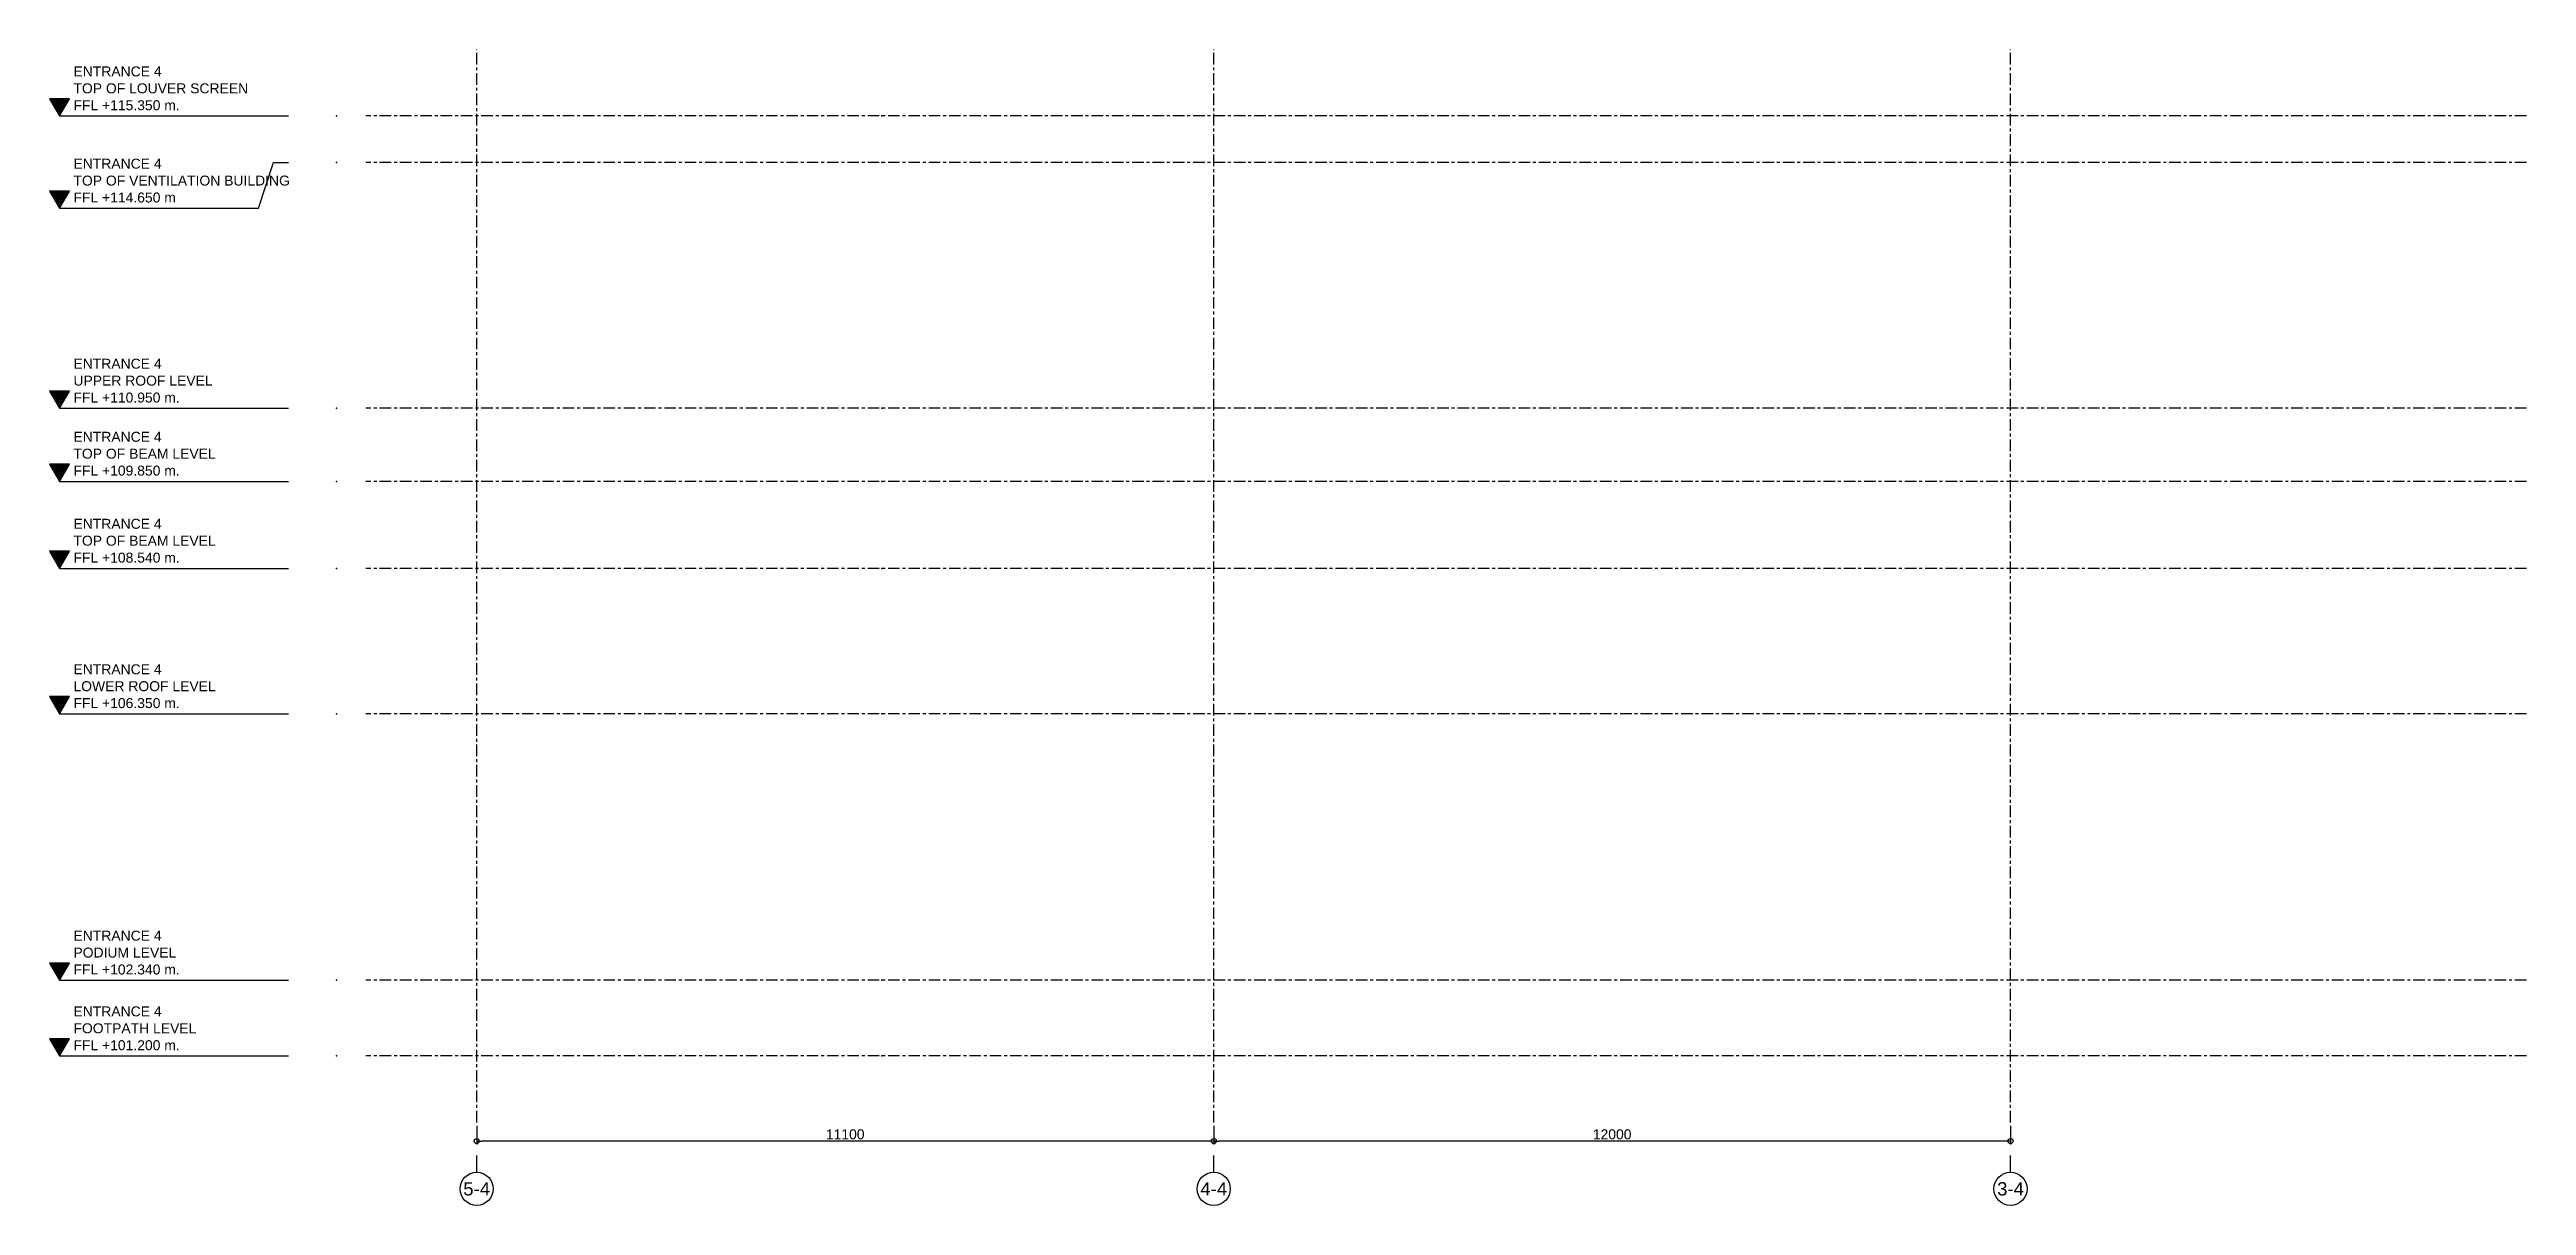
# Model space of a CAD drawing. Header units: millimetres. Extents: x -153298 to 620751, y -313239 to 250031.
# Drawn here: x 142677 to 179980, y 59817 to 77217 of the extents above; entities that cross this region are included whole.
import ezdxf
from ezdxf.enums import TextEntityAlignment as Align

# ---------------------------------------------------------------- set-up
doc = ezdxf.new("R2010")
doc.units = ezdxf.units.MM
doc.linetypes.add('CENTER', pattern=[2, 1.25, -0.25, 0.25, -0.25])
doc.linetypes.add('TA_GL_000.70000', pattern=[1.925, 0.7, -0.175, 0.175, -0.175, 0.7])
doc.layers.get('DEFPOINTS').update_dxf_attribs({"color": 250})
for name, color, linetype in [('000 - 0_SYM_DWG_GRID-BUBBLE_MAIN_COLOR_6', 6, 'Continuous'), ('000 - 0_SYM_DWG_GRIDLINE_MAIN_COLOR_251', 251, 'Continuous'), ('000 - 0_SYM_DWG_LEVEL_MAIN_COLOR_2', 2, 'Continuous'), ('000 - 0_SYM_DWG_LEVEL_TEXT', 3, 'Continuous'), ('000 - 0_SYM_DWG_SLOPE-SYM_TEXT_COLOR_3', 3, 'Continuous'), ('000 - D I M', 1, 'Continuous'), ('000 - GRID', 251, 'CENTER')]:
    doc.layers.add(name, color=color, linetype=linetype)
doc.styles.add('ARIAL', font='arial.ttf')
doc.styles.add('Arial_1', font='arial.ttf', dxfattribs={"height": 250})
doc.styles.add('FAMELINE_FOR_CKST', font='arial.ttf')
doc.styles.add('TA', font='', dxfattribs={"height": 4.5})
doc.styles.get('TA').set_extended_font_data('Cordia New')
doc.dimstyles.new('FAMELINE-CKST_C-C', dxfattribs={"dimtxt": 0.3, "dimasz": 0.15, "dimexe": 0.1, "dimexo": 0.1, "dimgap": 0.05, "dimtad": 1, "dimzin": 0, "dimdsep": 46, "dimtxsty": 'FAMELINE_FOR_CKST', "dimblk": 'ORIGIN', "dimblk1": 'ORIGIN', "dimblk2": 'ORIGIN', "dimsah": 1, "dimcen": 0.1, "dimdle": 0.1, "dimclrd": 256, "dimclre": 256, "dimclrt": 3, "dimadec": 0, "dimazin": 0, "dimtfac": 1, "dimtix": 1, "dimtmove": 2, "dimatfit": 3, "dimfxl": 1, "dimtolj": 1, "dimtzin": 0, "dimlwd": -1, "dimlwe": -1, "dimarcsym": 0})

msp = doc.modelspace()

# ---------------------------------------------------------------- blocks, each defined once
blk = doc.blocks.new('*U4759')
at = {"layer": '000 - 0_SYM_DWG_LEVEL_MAIN_COLOR_2'}
blk.add_hatch(color=256, dxfattribs=at).paths.add_polyline_path([(-80.41, 5.18), (-83.4, 0), (-86.39, 5.18)])
blk.add_point((0, 0))
at = {"layer": '000 - 0_SYM_DWG_GRIDLINE_MAIN_COLOR_251'}
blk.add_lwpolyline([(-83.4, 0), (-23.4, 0), (-18.9, 0), (-14.4, 0)], dxfattribs=at)
at = {"layer": '000 - 0_SYM_DWG_LEVEL_MAIN_COLOR_2', "lineweight": 25}
for p, q in [((-80.41, 5.18), (-86.39, 5.18)), ((-86.39, 5.18), (-83.4, 0)), ((-83.4, 0), (-80.41, 5.18))]:
    blk.add_line(p, q, dxfattribs=at)
at = {"layer": '000 - 0_SYM_DWG_LEVEL_TEXT', "style": 'Arial_1'}
for tag, p in [('LV_NAME_1', (-79.18, 11.92)), ('LV_NAME_2', (-79.19, 6.83)), ('LV_NAME_3', (-79.2, 1.74))]:
    blk.add_attdef(tag, p, '', height=3, dxfattribs=at)
blk = doc.blocks.new('*U4760')
at = {"layer": '000 - 0_SYM_DWG_LEVEL_MAIN_COLOR_2'}
blk.add_hatch(color=256, dxfattribs=at).paths.add_polyline_path([(-80.41, -8.61), (-83.4, -13.78), (-86.39, -8.61)])
blk.add_point((0, 0))
at = {"layer": '000 - 0_SYM_DWG_GRIDLINE_MAIN_COLOR_251'}
blk.add_lwpolyline([(-83.4, -13.78), (-23.4, -13.78), (-18.9, 0), (-14.4, 0)], dxfattribs=at)
at = {"layer": '000 - 0_SYM_DWG_LEVEL_MAIN_COLOR_2', "lineweight": 25}
for p, q in [((-80.41, -8.61), (-86.39, -8.61)), ((-86.39, -8.61), (-83.4, -13.78)), ((-83.4, -13.78), (-80.41, -8.61))]:
    blk.add_line(p, q, dxfattribs=at)
at = {"layer": '000 - 0_SYM_DWG_LEVEL_TEXT', "style": 'Arial_1'}
for tag, p in [('LV_NAME_1', (-79.18, -1.86)), ('LV_NAME_2', (-79.19, -6.95)), ('LV_NAME_3', (-79.2, -12.04))]:
    blk.add_attdef(tag, p, '', height=3, dxfattribs=at)
blk = doc.blocks.new('*U4761')
at = {"layer": '000 - 0_SYM_DWG_GRID-BUBBLE_MAIN_COLOR_6'}
blk.add_line((35, 0), (30, 0), dxfattribs=at)
blk.add_circle((40, 0), 5, dxfattribs=at)
at = {"layer": '000 - 0_SYM_DWG_GRIDLINE_MAIN_COLOR_251', "color": 0, "linetype": 'ByBlock', "ltscale": 5}
blk.add_line((20, 0), (-303, 0), dxfattribs=at)
at = {"layer": '000 - 0_SYM_DWG_GRIDLINE_MAIN_COLOR_251', "color": 3}
blk.add_point((-283, 0), dxfattribs=at)
at = {"layer": '000 - 0_SYM_DWG_GRIDLINE_MAIN_COLOR_251', "color": 0}
blk.add_point((0, 0), dxfattribs=at)
at = {"style": 'TA', "flags": 1}
blk.add_attdef('LOCATION', (6, -6), '', height=4.5, rotation=270, dxfattribs=at)
at = {"layer": '000 - 0_SYM_DWG_SLOPE-SYM_TEXT_COLOR_3', "style": 'ARIAL'}
blk.add_attdef('GRID-HEAD', text='', height=4, rotation=90, dxfattribs=at).set_placement((40, 0), align=Align.MIDDLE_CENTER)
blk = doc.blocks.new('*U4762')
at = {"layer": '000 - 0_SYM_DWG_GRID-BUBBLE_MAIN_COLOR_6'}
blk.add_line((35, 0), (30, 0), dxfattribs=at)
blk.add_circle((40, 0), 5, dxfattribs=at)
at = {"layer": '000 - 0_SYM_DWG_GRIDLINE_MAIN_COLOR_251', "color": 0, "linetype": 'ByBlock', "ltscale": 5}
blk.add_line((20, 0), (-303, 0), dxfattribs=at)
at = {"layer": '000 - 0_SYM_DWG_GRIDLINE_MAIN_COLOR_251', "color": 3}
blk.add_point((-283, 0), dxfattribs=at)
at = {"layer": '000 - 0_SYM_DWG_GRIDLINE_MAIN_COLOR_251', "color": 0}
blk.add_point((0, 0), dxfattribs=at)
at = {"style": 'TA', "flags": 1}
blk.add_attdef('LOCATION', (6, -6), '', height=4.5, rotation=270, dxfattribs=at)
at = {"layer": '000 - 0_SYM_DWG_SLOPE-SYM_TEXT_COLOR_3', "style": 'ARIAL'}
blk.add_attdef('GRID-HEAD', text='', height=4, rotation=90, dxfattribs=at).set_placement((40, 0), align=Align.MIDDLE_CENTER)
blk = doc.blocks.new('*U4763')
at = {"layer": '000 - 0_SYM_DWG_GRIDLINE_MAIN_COLOR_251', "color": 0, "linetype": 'ByBlock', "ltscale": 5}
blk.add_line((155.4, 0), (-495.4, 0), dxfattribs=at)
at = {"layer": '000 - 0_SYM_DWG_GRIDLINE_MAIN_COLOR_251', "color": 3}
blk.add_point((-340, 0), dxfattribs=at)
at = {"layer": '000 - 0_SYM_DWG_GRIDLINE_MAIN_COLOR_251', "color": 0}
blk.add_point((0, 0), dxfattribs=at)
at = {"style": 'TA', "flags": 1}
blk.add_attdef('LOCATION', (6, -6), '', height=4.5, rotation=270, dxfattribs=at)
blk = doc.blocks.new('_Origin')
at = {"color": 0, "linetype": 'ByBlock', "lineweight": -2}
blk.add_line((0, 0), (-1, 0), dxfattribs=at)
blk.add_circle((0, 0), 0.5, dxfattribs=at)
blk = doc.blocks.new('*D4766')
at = {"layer": '000 - D I M', "transparency": 16777216}
for p, q in [((160210, 61017), (160210, 60736)), ((172210, 61017), (172210, 60736)), ((172135, 60786), (160285, 60786))]:
    blk.add_line(p, q, dxfattribs=at)
at = {"layer": 'DEFPOINTS', "color": 0, "transparency": 16777216}
for p in [(160210, 61067), (172210, 61067), (160210, 60786)]:
    blk.add_point(p, dxfattribs=at)
at = {"layer": '000 - D I M', "transparency": 16777216, "xscale": 75, "yscale": 75, "zscale": 75, "rotation": 180}
blk.add_blockref('_Origin', (160210, 60786), dxfattribs=at)
at = {"layer": '000 - D I M', "transparency": 16777216, "xscale": 75, "yscale": 75, "zscale": 75}
blk.add_blockref('_Origin', (172210, 60786), dxfattribs=at)
at = {"layer": '000 - D I M', "transparency": 16777216, "insert": (166210, 60887), "char_height": 150, "attachment_point": 5, "style": 'FAMELINE_FOR_CKST'}
blk.add_mtext('\\A1;12000', dxfattribs=at)
blk = doc.blocks.new('*D4767')
at = {"layer": '000 - D I M', "transparency": 16777216}
for p, q in [((149110, 61017), (149110, 60736)), ((160210, 61017), (160210, 60736)), ((160135, 60786), (149185, 60786))]:
    blk.add_line(p, q, dxfattribs=at)
at = {"layer": 'DEFPOINTS', "color": 0, "transparency": 16777216}
for p in [(149110, 61067), (160210, 61067), (149110, 60786)]:
    blk.add_point(p, dxfattribs=at)
at = {"layer": '000 - D I M', "transparency": 16777216, "xscale": 75, "yscale": 75, "zscale": 75, "rotation": 180}
blk.add_blockref('_Origin', (149110, 60786), dxfattribs=at)
at = {"layer": '000 - D I M', "transparency": 16777216, "xscale": 75, "yscale": 75, "zscale": 75}
blk.add_blockref('_Origin', (160210, 60786), dxfattribs=at)
at = {"layer": '000 - D I M', "transparency": 16777216, "insert": (154660, 60887), "char_height": 150, "attachment_point": 5, "style": 'FAMELINE_FOR_CKST'}
blk.add_mtext('\\A1;11100', dxfattribs=at)

# ---------------------------------------------------------------- dimensions: what is measured, and where the dimension line sits
at = {"layer": '000 - D I M'}
for base, p1, p2, picture, middle in [((149109.8875, 60785.57), (160209.8875, 61066.82), (149109.8875, 61066.82), '*D4767', (154659.8875, 60887.156)), ((160209.8875, 60785.57), (172209.8875, 61066.82), (160209.8875, 61066.82), '*D4766', (166209.8875, 60887.156))]:
    dim = msp.add_linear_dim(base=base, p1=p1, p2=p2, dimstyle='FAMELINE-CKST_C-C', override={"dimscale": 500, "dimdec": 0, "dimlfac": 1}, dxfattribs=at)
    dim.commit()
    dim.dimension.update_dxf_attribs({"geometry": picture, "text_midpoint": middle})

# ---------------------------------------------------------------- block references
at = {"color": 6, "xscale": 50, "yscale": 50, "zscale": 50}
for name, p, values in [('*U4759', (146996.4444, 76216.82), {'LV_NAME_1': 'ENTRANCE 4', 'LV_NAME_2': 'TOP OF LOUVER SCREEN', 'LV_NAME_3': 'FFL +115.350 m.'}), ('*U4760', (146996.4444, 75516.82), {'LV_NAME_1': 'ENTRANCE 4', 'LV_NAME_2': 'TOP OF VENTILATION BUILDING', 'LV_NAME_3': 'FFL +114.650 m'}), ('*U4759', (146996.4444, 71816.82), {'LV_NAME_1': 'ENTRANCE 4', 'LV_NAME_2': 'UPPER ROOF LEVEL', 'LV_NAME_3': 'FFL +110.950 m.'}), ('*U4759', (146996.4444, 70716.82), {'LV_NAME_1': 'ENTRANCE 4', 'LV_NAME_2': 'TOP OF BEAM LEVEL', 'LV_NAME_3': 'FFL +109.850 m.'}), ('*U4759', (146996.4444, 69406.82), {'LV_NAME_1': 'ENTRANCE 4', 'LV_NAME_2': 'TOP OF BEAM LEVEL', 'LV_NAME_3': 'FFL +108.540 m.'}), ('*U4759', (146996.4444, 67216.82), {'LV_NAME_1': 'ENTRANCE 4', 'LV_NAME_2': 'LOWER ROOF LEVEL', 'LV_NAME_3': 'FFL +106.350 m.'}), ('*U4759', (146996.4444, 63206.82), {'LV_NAME_1': 'ENTRANCE 4', 'LV_NAME_2': 'PODIUM LEVEL', 'LV_NAME_3': 'FFL +102.340 m.'}), ('*U4759', (146996.4444, 62066.82), {'LV_NAME_1': 'ENTRANCE 4', 'LV_NAME_2': 'FOOTPATH LEVEL', 'LV_NAME_3': 'FFL +101.200 m.'})]:
    msp.add_blockref(name, p, dxfattribs=at).add_auto_attribs(values)
at = {"layer": '000 - GRID', "linetype": 'TA_GL_000.70000', "xscale": 50, "yscale": 50, "zscale": 50, "rotation": 270}
for name, p, values in [('*U4762', (149109.8875, 62066.82), {'GRID-HEAD': '5-4'}), ('*U4761', (160209.8875, 62066.82), {'GRID-HEAD': '4-4'}), ('*U4761', (172209.8875, 62066.82), {'GRID-HEAD': '3-4'})]:
    msp.add_blockref(name, p, dxfattribs=at).add_auto_attribs(values)
at = {"layer": '000 - GRID', "linetype": 'TA_GL_000.70000', "xscale": -50.00000000000043, "yscale": 50.00000000000043, "zscale": 50.00000000000043, "rotation": 180}
for p in [(172209.8875, 76216.82), (172209.8875, 75516.82), (172209.8875, 71816.82), (172209.8875, 70716.82), (172209.8875, 69406.82), (172209.8875, 67216.82), (172209.8875, 63206.82), (172209.8875, 62066.82)]:
    msp.add_blockref('*U4763', p, dxfattribs=at)

msp.set_redraw_order([(e.dxf.handle, doc.entitydb.next_handle()) for e in msp.query("TEXT MTEXT ATTDEF DIMENSION ARC_DIMENSION")])  # texts and dimensions are drawn at this point

doc.saveas('drawing.dxf')
